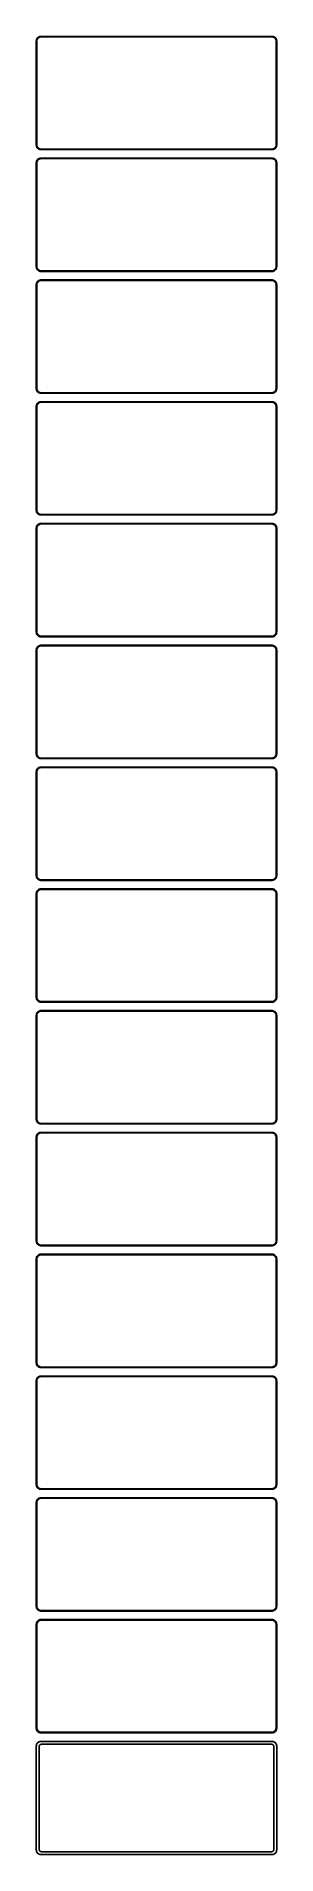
# Model space of a CAD drawing. Header units: metres. Extents: x -128 to 128, y 1875 to 3801.
import ezdxf

# ---------------------------------------------------------------- set-up
doc = ezdxf.new("R2010")
doc.units = ezdxf.units.M

msp = doc.modelspace()

# ---------------------------------------------------------------- linework, layer by layer
for p, q in [((-127.461, 3796.63), (-127.5, 3796)), ((-127.5, 3796), (-127.5, 3686)), ((-127.343, 3797.24), (-127.461, 3796.63)), ((-127.149, 3797.84), (-127.343, 3797.24)), ((-126.882, 3798.41), (-127.149, 3797.84)), ((-127, 3795.75), (-126.963, 3796.35)), ((-127, 3686.25), (-127, 3795.75)), ((-126.963, 3796.35), (-126.851, 3796.93)), ((-126.545, 3798.94), (-126.882, 3798.41)), ((-126.851, 3796.93), (-126.666, 3797.5)), ((-126.666, 3797.5), (-126.412, 3798.04)), ((-126.145, 3799.42), (-126.545, 3798.94)), ((-126.412, 3798.04), (-126.093, 3798.54)), ((-125.687, 3799.85), (-126.145, 3799.42)), ((-126.093, 3798.54), (-125.713, 3799)), ((-125.713, 3799), (-125.278, 3799.41)), ((-125.179, 3800.22), (-125.687, 3799.85)), ((-125.278, 3799.41), (-124.795, 3799.76)), ((-124.629, 3800.52), (-125.179, 3800.22)), ((-124.795, 3799.76), (-124.272, 3800.05)), ((-124.045, 3800.76), (-124.629, 3800.52)), ((-124.272, 3800.05), (-123.718, 3800.27)), ((-123.437, 3800.91), (-124.045, 3800.76)), ((-123.718, 3800.27), (-123.14, 3800.42)), ((-122.814, 3800.99), (-123.437, 3800.91)), ((-123.14, 3800.42), (-122.548, 3800.49)), ((122.814, 3800.99), (-122.814, 3800.99)), ((-122.548, 3800.49), (122.548, 3800.49)), ((122.548, 3800.49), (123.14, 3800.42)), ((123.437, 3800.91), (122.814, 3800.99)), ((123.14, 3800.42), (123.718, 3800.27)), ((124.045, 3800.76), (123.437, 3800.91)), ((123.718, 3800.27), (124.272, 3800.05)), ((124.629, 3800.52), (124.045, 3800.76)), ((124.272, 3800.05), (124.795, 3799.76)), ((125.179, 3800.22), (124.629, 3800.52)), ((124.795, 3799.76), (125.278, 3799.41)), ((125.687, 3799.85), (125.179, 3800.22)), ((125.278, 3799.41), (125.713, 3799)), ((126.145, 3799.42), (125.687, 3799.85)), ((125.713, 3799), (126.093, 3798.54)), ((126.093, 3798.54), (126.412, 3798.04)), ((126.545, 3798.94), (126.145, 3799.42)), ((126.412, 3798.04), (126.666, 3797.5)), ((126.882, 3798.41), (126.545, 3798.94)), ((126.666, 3797.5), (126.851, 3796.93)), ((126.851, 3796.93), (126.963, 3796.35)), ((127.149, 3797.84), (126.882, 3798.41)), ((126.963, 3796.35), (127, 3795.75)), ((127, 3795.75), (127, 3686.25)), ((127.343, 3797.24), (127.149, 3797.84)), ((127.461, 3796.63), (127.343, 3797.24)), ((127.5, 3796), (127.461, 3796.63)), ((127.5, 3686), (127.5, 3796)), ((-127.5, 3686), (-127.461, 3685.37)), ((-127.461, 3685.37), (-127.343, 3684.76)), ((-127.343, 3684.76), (-127.149, 3684.16)), ((-127.149, 3684.16), (-126.882, 3683.59)), ((-126.963, 3685.65), (-127, 3686.25)), ((-126.851, 3685.07), (-126.963, 3685.65)), ((-126.882, 3683.59), (-126.545, 3683.06)), ((-126.666, 3684.5), (-126.851, 3685.07)), ((-126.412, 3683.96), (-126.666, 3684.5)), ((-126.545, 3683.06), (-126.145, 3682.58)), ((-126.093, 3683.46), (-126.412, 3683.96)), ((-126.145, 3682.58), (-125.687, 3682.15)), ((-125.713, 3683), (-126.093, 3683.46)), ((-125.278, 3682.59), (-125.713, 3683)), ((-125.687, 3682.15), (-125.179, 3681.78)), ((-124.795, 3682.24), (-125.278, 3682.59)), ((-125.179, 3681.78), (-124.629, 3681.48)), ((-124.272, 3681.95), (-124.795, 3682.24)), ((-124.629, 3681.48), (-124.045, 3681.24)), ((-123.718, 3681.73), (-124.272, 3681.95)), ((-124.045, 3681.24), (-123.437, 3681.09)), ((-123.14, 3681.58), (-123.718, 3681.73)), ((-123.437, 3681.09), (-122.814, 3681.01)), ((-122.548, 3681.51), (-123.14, 3681.58)), ((-122.814, 3681.01), (122.814, 3681.01)), ((122.548, 3681.51), (-122.548, 3681.51)), ((123.14, 3681.58), (122.548, 3681.51)), ((122.814, 3681.01), (123.437, 3681.09)), ((123.718, 3681.73), (123.14, 3681.58)), ((123.437, 3681.09), (124.045, 3681.24)), ((124.272, 3681.95), (123.718, 3681.73)), ((124.045, 3681.24), (124.629, 3681.48)), ((124.795, 3682.24), (124.272, 3681.95)), ((124.629, 3681.48), (125.179, 3681.78)), ((125.278, 3682.59), (124.795, 3682.24)), ((125.179, 3681.78), (125.687, 3682.15)), ((125.713, 3683), (125.278, 3682.59)), ((125.687, 3682.15), (126.145, 3682.58)), ((126.093, 3683.46), (125.713, 3683)), ((126.412, 3683.96), (126.093, 3683.46)), ((126.145, 3682.58), (126.545, 3683.06)), ((126.666, 3684.5), (126.412, 3683.96)), ((126.545, 3683.06), (126.882, 3683.59)), ((126.851, 3685.07), (126.666, 3684.5)), ((126.963, 3685.65), (126.851, 3685.07)), ((126.882, 3683.59), (127.149, 3684.16)), ((127, 3686.25), (126.963, 3685.65)), ((127.149, 3684.16), (127.343, 3684.76)), ((127.343, 3684.76), (127.461, 3685.37)), ((127.461, 3685.37), (127.5, 3686)), ((-127.461, 3667.63), (-127.5, 3667)), ((-127.5, 3667), (-127.5, 3557)), ((-127.343, 3668.24), (-127.461, 3667.63)), ((-127.149, 3668.84), (-127.343, 3668.24)), ((-126.882, 3669.41), (-127.149, 3668.84)), ((-127, 3666.75), (-126.963, 3667.35)), ((-127, 3557.25), (-127, 3666.75)), ((-126.963, 3667.35), (-126.851, 3667.93)), ((-126.545, 3669.94), (-126.882, 3669.41)), ((-126.851, 3667.93), (-126.666, 3668.5)), ((-126.666, 3668.5), (-126.412, 3669.04)), ((-126.145, 3670.42), (-126.545, 3669.94)), ((-126.412, 3669.04), (-126.093, 3669.54)), ((-125.687, 3670.85), (-126.145, 3670.42)), ((-126.093, 3669.54), (-125.713, 3670)), ((-125.713, 3670), (-125.278, 3670.41)), ((-125.179, 3671.22), (-125.687, 3670.85)), ((-125.278, 3670.41), (-124.795, 3670.76)), ((-124.629, 3671.52), (-125.179, 3671.22)), ((-124.795, 3670.76), (-124.272, 3671.05)), ((-124.045, 3671.76), (-124.629, 3671.52)), ((-124.272, 3671.05), (-123.718, 3671.27)), ((-123.437, 3671.91), (-124.045, 3671.76)), ((-123.718, 3671.27), (-123.14, 3671.42)), ((-122.814, 3671.99), (-123.437, 3671.91)), ((-123.14, 3671.42), (-122.548, 3671.49)), ((122.814, 3671.99), (-122.814, 3671.99)), ((-122.548, 3671.49), (122.548, 3671.49)), ((122.548, 3671.49), (123.14, 3671.42)), ((123.437, 3671.91), (122.814, 3671.99)), ((123.14, 3671.42), (123.718, 3671.27)), ((124.045, 3671.76), (123.437, 3671.91)), ((123.718, 3671.27), (124.272, 3671.05)), ((124.629, 3671.52), (124.045, 3671.76)), ((124.272, 3671.05), (124.795, 3670.76)), ((125.179, 3671.22), (124.629, 3671.52)), ((124.795, 3670.76), (125.278, 3670.41)), ((125.687, 3670.85), (125.179, 3671.22)), ((125.278, 3670.41), (125.713, 3670)), ((126.145, 3670.42), (125.687, 3670.85)), ((125.713, 3670), (126.093, 3669.54)), ((126.093, 3669.54), (126.412, 3669.04)), ((126.545, 3669.94), (126.145, 3670.42)), ((126.412, 3669.04), (126.666, 3668.5)), ((126.882, 3669.41), (126.545, 3669.94)), ((126.666, 3668.5), (126.851, 3667.93)), ((126.851, 3667.93), (126.963, 3667.35)), ((127.149, 3668.84), (126.882, 3669.41)), ((126.963, 3667.35), (127, 3666.75)), ((127, 3666.75), (127, 3557.25)), ((127.343, 3668.24), (127.149, 3668.84)), ((127.461, 3667.63), (127.343, 3668.24)), ((127.5, 3667), (127.461, 3667.63)), ((127.5, 3557), (127.5, 3667)), ((-127.5, 3557), (-127.461, 3556.37)), ((-127.461, 3556.37), (-127.343, 3555.76)), ((-127.343, 3555.76), (-127.149, 3555.16)), ((-127.149, 3555.16), (-126.882, 3554.59)), ((-126.963, 3556.65), (-127, 3557.25)), ((-126.851, 3556.07), (-126.963, 3556.65)), ((-126.882, 3554.59), (-126.545, 3554.06)), ((-126.666, 3555.5), (-126.851, 3556.07)), ((-126.412, 3554.96), (-126.666, 3555.5)), ((-126.545, 3554.06), (-126.145, 3553.58)), ((-126.093, 3554.46), (-126.412, 3554.96)), ((-126.145, 3553.58), (-125.687, 3553.15)), ((-125.713, 3554), (-126.093, 3554.46)), ((-125.278, 3553.59), (-125.713, 3554)), ((-125.687, 3553.15), (-125.179, 3552.78)), ((-124.795, 3553.24), (-125.278, 3553.59)), ((-125.179, 3552.78), (-124.629, 3552.48)), ((-124.272, 3552.95), (-124.795, 3553.24)), ((-124.629, 3552.48), (-124.045, 3552.24)), ((-123.718, 3552.73), (-124.272, 3552.95)), ((-124.045, 3552.24), (-123.437, 3552.09)), ((-123.14, 3552.58), (-123.718, 3552.73)), ((-123.437, 3552.09), (-122.814, 3552.01)), ((-122.548, 3552.51), (-123.14, 3552.58)), ((-122.814, 3552.01), (122.814, 3552.01)), ((122.548, 3552.51), (-122.548, 3552.51)), ((123.14, 3552.58), (122.548, 3552.51)), ((122.814, 3552.01), (123.437, 3552.09)), ((123.718, 3552.73), (123.14, 3552.58)), ((123.437, 3552.09), (124.045, 3552.24)), ((124.272, 3552.95), (123.718, 3552.73)), ((124.045, 3552.24), (124.629, 3552.48)), ((124.795, 3553.24), (124.272, 3552.95)), ((124.629, 3552.48), (125.179, 3552.78)), ((125.278, 3553.59), (124.795, 3553.24)), ((125.179, 3552.78), (125.687, 3553.15)), ((125.713, 3554), (125.278, 3553.59)), ((125.687, 3553.15), (126.145, 3553.58)), ((126.093, 3554.46), (125.713, 3554)), ((126.412, 3554.96), (126.093, 3554.46)), ((126.145, 3553.58), (126.545, 3554.06)), ((126.666, 3555.5), (126.412, 3554.96)), ((126.545, 3554.06), (126.882, 3554.59)), ((126.851, 3556.07), (126.666, 3555.5)), ((126.963, 3556.65), (126.851, 3556.07)), ((126.882, 3554.59), (127.149, 3555.16)), ((127, 3557.25), (126.963, 3556.65)), ((127.149, 3555.16), (127.343, 3555.76)), ((127.343, 3555.76), (127.461, 3556.37)), ((127.461, 3556.37), (127.5, 3557)), ((-127.461, 3538.63), (-127.5, 3538)), ((-127.5, 3538), (-127.5, 3428)), ((-127.343, 3539.24), (-127.461, 3538.63)), ((-127.149, 3539.84), (-127.343, 3539.24)), ((-126.882, 3540.41), (-127.149, 3539.84)), ((-127, 3537.75), (-126.963, 3538.35)), ((-127, 3428.25), (-127, 3537.75)), ((-126.963, 3538.35), (-126.851, 3538.93)), ((-126.545, 3540.94), (-126.882, 3540.41)), ((-126.851, 3538.93), (-126.666, 3539.5)), ((-126.666, 3539.5), (-126.412, 3540.04)), ((-126.145, 3541.42), (-126.545, 3540.94)), ((-126.412, 3540.04), (-126.093, 3540.54)), ((-125.687, 3541.85), (-126.145, 3541.42)), ((-126.093, 3540.54), (-125.713, 3541)), ((-125.713, 3541), (-125.278, 3541.41)), ((-125.179, 3542.22), (-125.687, 3541.85)), ((-125.278, 3541.41), (-124.795, 3541.76)), ((-124.629, 3542.52), (-125.179, 3542.22)), ((-124.795, 3541.76), (-124.272, 3542.05)), ((-124.045, 3542.76), (-124.629, 3542.52)), ((-124.272, 3542.05), (-123.718, 3542.27)), ((-123.437, 3542.91), (-124.045, 3542.76)), ((-123.718, 3542.27), (-123.14, 3542.42)), ((-122.814, 3542.99), (-123.437, 3542.91)), ((-123.14, 3542.42), (-122.548, 3542.49)), ((122.814, 3542.99), (-122.814, 3542.99)), ((-122.548, 3542.49), (122.548, 3542.49)), ((122.548, 3542.49), (123.14, 3542.42)), ((123.437, 3542.91), (122.814, 3542.99)), ((123.14, 3542.42), (123.718, 3542.27)), ((124.045, 3542.76), (123.437, 3542.91)), ((123.718, 3542.27), (124.272, 3542.05)), ((124.629, 3542.52), (124.045, 3542.76)), ((124.272, 3542.05), (124.795, 3541.76)), ((125.179, 3542.22), (124.629, 3542.52)), ((124.795, 3541.76), (125.278, 3541.41)), ((125.687, 3541.85), (125.179, 3542.22)), ((125.278, 3541.41), (125.713, 3541)), ((126.145, 3541.42), (125.687, 3541.85)), ((125.713, 3541), (126.093, 3540.54)), ((126.093, 3540.54), (126.412, 3540.04)), ((126.545, 3540.94), (126.145, 3541.42)), ((126.412, 3540.04), (126.666, 3539.5)), ((126.882, 3540.41), (126.545, 3540.94)), ((126.666, 3539.5), (126.851, 3538.93)), ((126.851, 3538.93), (126.963, 3538.35)), ((127.149, 3539.84), (126.882, 3540.41)), ((126.963, 3538.35), (127, 3537.75)), ((127, 3537.75), (127, 3428.25)), ((127.343, 3539.24), (127.149, 3539.84)), ((127.461, 3538.63), (127.343, 3539.24)), ((127.5, 3538), (127.461, 3538.63)), ((127.5, 3428), (127.5, 3538)), ((-126.963, 3427.65), (-127, 3428.25)), ((127, 3428.25), (126.963, 3427.65)), ((-127.5, 3428), (-127.461, 3427.37)), ((-127.461, 3409.63), (-127.5, 3409)), ((-127.5, 3409), (-127.5, 3299)), ((-127.461, 3427.37), (-127.343, 3426.76)), ((-127.343, 3410.24), (-127.461, 3409.63)), ((-127.343, 3426.76), (-127.149, 3426.16)), ((-127.149, 3410.84), (-127.343, 3410.24)), ((-127.149, 3426.16), (-126.882, 3425.59)), ((-126.882, 3411.41), (-127.149, 3410.84)), ((-127, 3408.75), (-126.963, 3409.35)), ((-126.851, 3427.07), (-126.963, 3427.65)), ((-126.963, 3409.35), (-126.851, 3409.93)), ((-126.882, 3425.59), (-126.545, 3425.06)), ((-126.545, 3411.94), (-126.882, 3411.41)), ((-126.666, 3426.5), (-126.851, 3427.07)), ((-126.851, 3409.93), (-126.666, 3410.5)), ((-126.412, 3425.96), (-126.666, 3426.5)), ((-126.666, 3410.5), (-126.412, 3411.04)), ((-126.545, 3425.06), (-126.145, 3424.58)), ((-126.145, 3412.42), (-126.545, 3411.94)), ((-126.093, 3425.46), (-126.412, 3425.96)), ((-126.412, 3411.04), (-126.093, 3411.54)), ((-126.145, 3424.58), (-125.687, 3424.15)), ((-125.687, 3412.85), (-126.145, 3412.42)), ((-125.713, 3425), (-126.093, 3425.46)), ((-126.093, 3411.54), (-125.713, 3412)), ((-125.278, 3424.59), (-125.713, 3425)), ((-125.713, 3412), (-125.278, 3412.41)), ((-125.687, 3424.15), (-125.179, 3423.78)), ((-125.179, 3413.22), (-125.687, 3412.85)), ((-124.795, 3424.24), (-125.278, 3424.59)), ((-125.278, 3412.41), (-124.795, 3412.76)), ((-125.179, 3423.78), (-124.629, 3423.48)), ((-124.629, 3413.52), (-125.179, 3413.22)), ((-124.272, 3423.95), (-124.795, 3424.24)), ((-124.795, 3412.76), (-124.272, 3413.05)), ((-124.629, 3423.48), (-124.045, 3423.24)), ((-124.045, 3413.76), (-124.629, 3413.52)), ((-123.718, 3423.73), (-124.272, 3423.95)), ((-124.272, 3413.05), (-123.718, 3413.27)), ((-124.045, 3423.24), (-123.437, 3423.09)), ((-123.437, 3413.91), (-124.045, 3413.76)), ((-123.14, 3423.58), (-123.718, 3423.73)), ((-123.718, 3413.27), (-123.14, 3413.42)), ((-123.437, 3423.09), (-122.814, 3423.01)), ((-122.814, 3413.99), (-123.437, 3413.91)), ((-122.548, 3423.51), (-123.14, 3423.58)), ((-123.14, 3413.42), (-122.548, 3413.49)), ((-122.814, 3423.01), (122.814, 3423.01)), ((122.814, 3413.99), (-122.814, 3413.99)), ((122.548, 3423.51), (-122.548, 3423.51)), ((-122.548, 3413.49), (122.548, 3413.49)), ((123.14, 3423.58), (122.548, 3423.51)), ((122.548, 3413.49), (123.14, 3413.42)), ((122.814, 3423.01), (123.437, 3423.09)), ((123.437, 3413.91), (122.814, 3413.99)), ((123.718, 3423.73), (123.14, 3423.58)), ((123.14, 3413.42), (123.718, 3413.27)), ((123.437, 3423.09), (124.045, 3423.24)), ((124.045, 3413.76), (123.437, 3413.91)), ((124.272, 3423.95), (123.718, 3423.73)), ((123.718, 3413.27), (124.272, 3413.05)), ((124.045, 3423.24), (124.629, 3423.48)), ((124.629, 3413.52), (124.045, 3413.76)), ((124.795, 3424.24), (124.272, 3423.95)), ((124.272, 3413.05), (124.795, 3412.76)), ((124.629, 3423.48), (125.179, 3423.78)), ((125.179, 3413.22), (124.629, 3413.52)), ((125.278, 3424.59), (124.795, 3424.24)), ((124.795, 3412.76), (125.278, 3412.41)), ((125.179, 3423.78), (125.687, 3424.15)), ((125.687, 3412.85), (125.179, 3413.22)), ((125.713, 3425), (125.278, 3424.59)), ((125.278, 3412.41), (125.713, 3412)), ((125.687, 3424.15), (126.145, 3424.58)), ((126.145, 3412.42), (125.687, 3412.85)), ((126.093, 3425.46), (125.713, 3425)), ((125.713, 3412), (126.093, 3411.54)), ((126.412, 3425.96), (126.093, 3425.46)), ((126.093, 3411.54), (126.412, 3411.04)), ((126.145, 3424.58), (126.545, 3425.06)), ((126.545, 3411.94), (126.145, 3412.42)), ((126.666, 3426.5), (126.412, 3425.96)), ((126.412, 3411.04), (126.666, 3410.5)), ((126.545, 3425.06), (126.882, 3425.59)), ((126.882, 3411.41), (126.545, 3411.94)), ((126.851, 3427.07), (126.666, 3426.5)), ((126.666, 3410.5), (126.851, 3409.93)), ((126.963, 3427.65), (126.851, 3427.07)), ((126.851, 3409.93), (126.963, 3409.35)), ((126.882, 3425.59), (127.149, 3426.16)), ((127.149, 3410.84), (126.882, 3411.41)), ((126.963, 3409.35), (127, 3408.75)), ((127.149, 3426.16), (127.343, 3426.76)), ((127.343, 3410.24), (127.149, 3410.84)), ((127.343, 3426.76), (127.461, 3427.37)), ((127.461, 3409.63), (127.343, 3410.24)), ((127.461, 3427.37), (127.5, 3428)), ((127.5, 3409), (127.461, 3409.63)), ((127.5, 3299), (127.5, 3409)), ((-127, 3299.25), (-127, 3408.75)), ((127, 3408.75), (127, 3299.25)), ((-127.5, 3299), (-127.461, 3298.37)), ((-127.461, 3298.37), (-127.343, 3297.76)), ((-127.343, 3297.76), (-127.149, 3297.16)), ((-127.149, 3297.16), (-126.882, 3296.59)), ((-126.963, 3298.65), (-127, 3299.25)), ((-126.851, 3298.07), (-126.963, 3298.65)), ((-126.882, 3296.59), (-126.545, 3296.06)), ((-126.666, 3297.5), (-126.851, 3298.07)), ((-126.412, 3296.96), (-126.666, 3297.5)), ((-126.545, 3296.06), (-126.145, 3295.58)), ((-126.093, 3296.46), (-126.412, 3296.96)), ((-126.145, 3295.58), (-125.687, 3295.15)), ((-125.713, 3296), (-126.093, 3296.46)), ((-125.278, 3295.59), (-125.713, 3296)), ((-125.687, 3295.15), (-125.179, 3294.78)), ((-124.795, 3295.24), (-125.278, 3295.59)), ((-125.179, 3294.78), (-124.629, 3294.48)), ((-124.272, 3294.95), (-124.795, 3295.24)), ((-124.629, 3294.48), (-124.045, 3294.24)), ((-123.718, 3294.73), (-124.272, 3294.95)), ((-124.045, 3294.24), (-123.437, 3294.09)), ((-123.14, 3294.58), (-123.718, 3294.73)), ((-123.437, 3294.09), (-122.814, 3294.01)), ((-122.548, 3294.51), (-123.14, 3294.58)), ((-122.814, 3294.01), (122.814, 3294.01)), ((122.548, 3294.51), (-122.548, 3294.51)), ((123.14, 3294.58), (122.548, 3294.51)), ((122.814, 3294.01), (123.437, 3294.09)), ((123.718, 3294.73), (123.14, 3294.58)), ((123.437, 3294.09), (124.045, 3294.24)), ((124.272, 3294.95), (123.718, 3294.73)), ((124.045, 3294.24), (124.629, 3294.48)), ((124.795, 3295.24), (124.272, 3294.95)), ((124.629, 3294.48), (125.179, 3294.78)), ((125.278, 3295.59), (124.795, 3295.24)), ((125.179, 3294.78), (125.687, 3295.15)), ((125.713, 3296), (125.278, 3295.59)), ((125.687, 3295.15), (126.145, 3295.58)), ((126.093, 3296.46), (125.713, 3296)), ((126.412, 3296.96), (126.093, 3296.46)), ((126.145, 3295.58), (126.545, 3296.06)), ((126.666, 3297.5), (126.412, 3296.96)), ((126.545, 3296.06), (126.882, 3296.59)), ((126.851, 3298.07), (126.666, 3297.5)), ((126.963, 3298.65), (126.851, 3298.07)), ((126.882, 3296.59), (127.149, 3297.16)), ((127, 3299.25), (126.963, 3298.65)), ((127.149, 3297.16), (127.343, 3297.76)), ((127.343, 3297.76), (127.461, 3298.37)), ((127.461, 3298.37), (127.5, 3299)), ((-127.461, 3280.63), (-127.5, 3280)), ((-127.5, 3280), (-127.5, 3170)), ((-127.343, 3281.24), (-127.461, 3280.63)), ((-127.149, 3281.84), (-127.343, 3281.24)), ((-126.882, 3282.41), (-127.149, 3281.84)), ((-127, 3279.75), (-126.963, 3280.35)), ((-127, 3170.25), (-127, 3279.75)), ((-126.963, 3280.35), (-126.851, 3280.93)), ((-126.545, 3282.94), (-126.882, 3282.41)), ((-126.851, 3280.93), (-126.666, 3281.5)), ((-126.666, 3281.5), (-126.412, 3282.04)), ((-126.145, 3283.42), (-126.545, 3282.94)), ((-126.412, 3282.04), (-126.093, 3282.54)), ((-125.687, 3283.85), (-126.145, 3283.42)), ((-126.093, 3282.54), (-125.713, 3283)), ((-125.713, 3283), (-125.278, 3283.41)), ((-125.179, 3284.22), (-125.687, 3283.85)), ((-125.278, 3283.41), (-124.795, 3283.76)), ((-124.629, 3284.52), (-125.179, 3284.22)), ((-124.795, 3283.76), (-124.272, 3284.05)), ((-124.045, 3284.76), (-124.629, 3284.52)), ((-124.272, 3284.05), (-123.718, 3284.27)), ((-123.437, 3284.91), (-124.045, 3284.76)), ((-123.718, 3284.27), (-123.14, 3284.42)), ((-122.814, 3284.99), (-123.437, 3284.91)), ((-123.14, 3284.42), (-122.548, 3284.49)), ((122.814, 3284.99), (-122.814, 3284.99)), ((-122.548, 3284.49), (122.548, 3284.49)), ((122.548, 3284.49), (123.14, 3284.42)), ((123.437, 3284.91), (122.814, 3284.99)), ((123.14, 3284.42), (123.718, 3284.27)), ((124.045, 3284.76), (123.437, 3284.91)), ((123.718, 3284.27), (124.272, 3284.05)), ((124.629, 3284.52), (124.045, 3284.76)), ((124.272, 3284.05), (124.795, 3283.76)), ((125.179, 3284.22), (124.629, 3284.52)), ((124.795, 3283.76), (125.278, 3283.41)), ((125.687, 3283.85), (125.179, 3284.22)), ((125.278, 3283.41), (125.713, 3283)), ((126.145, 3283.42), (125.687, 3283.85)), ((125.713, 3283), (126.093, 3282.54)), ((126.093, 3282.54), (126.412, 3282.04)), ((126.545, 3282.94), (126.145, 3283.42)), ((126.412, 3282.04), (126.666, 3281.5)), ((126.882, 3282.41), (126.545, 3282.94)), ((126.666, 3281.5), (126.851, 3280.93)), ((126.851, 3280.93), (126.963, 3280.35)), ((127.149, 3281.84), (126.882, 3282.41)), ((126.963, 3280.35), (127, 3279.75)), ((127, 3279.75), (127, 3170.25)), ((127.343, 3281.24), (127.149, 3281.84)), ((127.461, 3280.63), (127.343, 3281.24)), ((127.5, 3280), (127.461, 3280.63)), ((127.5, 3170), (127.5, 3280)), ((-127.5, 3170), (-127.461, 3169.37)), ((-127.461, 3169.37), (-127.343, 3168.76)), ((-127.343, 3168.76), (-127.149, 3168.16)), ((-127.149, 3168.16), (-126.882, 3167.59)), ((-126.963, 3169.65), (-127, 3170.25)), ((-126.851, 3169.07), (-126.963, 3169.65)), ((-126.882, 3167.59), (-126.545, 3167.06)), ((-126.666, 3168.5), (-126.851, 3169.07)), ((-126.412, 3167.96), (-126.666, 3168.5)), ((-126.545, 3167.06), (-126.145, 3166.58)), ((-126.093, 3167.46), (-126.412, 3167.96)), ((-126.145, 3166.58), (-125.687, 3166.15)), ((-125.713, 3167), (-126.093, 3167.46)), ((-125.278, 3166.59), (-125.713, 3167)), ((-125.687, 3166.15), (-125.179, 3165.78)), ((-124.795, 3166.24), (-125.278, 3166.59)), ((-125.179, 3165.78), (-124.629, 3165.48)), ((-124.272, 3165.95), (-124.795, 3166.24)), ((-124.629, 3165.48), (-124.045, 3165.24)), ((-123.718, 3165.73), (-124.272, 3165.95)), ((-124.045, 3165.24), (-123.437, 3165.09)), ((-123.14, 3165.58), (-123.718, 3165.73)), ((-123.437, 3165.09), (-122.814, 3165.01)), ((-122.548, 3165.51), (-123.14, 3165.58)), ((-122.814, 3165.01), (122.814, 3165.01)), ((122.548, 3165.51), (-122.548, 3165.51)), ((123.14, 3165.58), (122.548, 3165.51)), ((122.814, 3165.01), (123.437, 3165.09)), ((123.718, 3165.73), (123.14, 3165.58)), ((123.437, 3165.09), (124.045, 3165.24)), ((124.272, 3165.95), (123.718, 3165.73)), ((124.045, 3165.24), (124.629, 3165.48)), ((124.795, 3166.24), (124.272, 3165.95)), ((124.629, 3165.48), (125.179, 3165.78)), ((125.278, 3166.59), (124.795, 3166.24)), ((125.179, 3165.78), (125.687, 3166.15)), ((125.713, 3167), (125.278, 3166.59)), ((125.687, 3166.15), (126.145, 3166.58)), ((126.093, 3167.46), (125.713, 3167)), ((126.412, 3167.96), (126.093, 3167.46)), ((126.145, 3166.58), (126.545, 3167.06)), ((126.666, 3168.5), (126.412, 3167.96)), ((126.545, 3167.06), (126.882, 3167.59)), ((126.851, 3169.07), (126.666, 3168.5)), ((126.963, 3169.65), (126.851, 3169.07)), ((126.882, 3167.59), (127.149, 3168.16)), ((127, 3170.25), (126.963, 3169.65)), ((127.149, 3168.16), (127.343, 3168.76)), ((127.343, 3168.76), (127.461, 3169.37)), ((127.461, 3169.37), (127.5, 3170)), ((-127.461, 3151.63), (-127.5, 3151)), ((-127.5, 3151), (-127.5, 3041)), ((-127.343, 3152.24), (-127.461, 3151.63)), ((-127.149, 3152.84), (-127.343, 3152.24)), ((-126.882, 3153.41), (-127.149, 3152.84)), ((-127, 3150.75), (-126.963, 3151.35)), ((-127, 3041.25), (-127, 3150.75)), ((-126.963, 3151.35), (-126.851, 3151.93)), ((-126.545, 3153.94), (-126.882, 3153.41)), ((-126.851, 3151.93), (-126.666, 3152.5)), ((-126.666, 3152.5), (-126.412, 3153.04)), ((-126.145, 3154.42), (-126.545, 3153.94)), ((-126.412, 3153.04), (-126.093, 3153.54)), ((-125.687, 3154.85), (-126.145, 3154.42)), ((-126.093, 3153.54), (-125.713, 3154)), ((-125.713, 3154), (-125.278, 3154.41)), ((-125.179, 3155.22), (-125.687, 3154.85)), ((-125.278, 3154.41), (-124.795, 3154.76)), ((-124.629, 3155.52), (-125.179, 3155.22)), ((-124.795, 3154.76), (-124.272, 3155.05)), ((-124.045, 3155.76), (-124.629, 3155.52)), ((-124.272, 3155.05), (-123.718, 3155.27)), ((-123.437, 3155.91), (-124.045, 3155.76)), ((-123.718, 3155.27), (-123.14, 3155.42)), ((-122.814, 3155.99), (-123.437, 3155.91)), ((-123.14, 3155.42), (-122.548, 3155.49)), ((122.814, 3155.99), (-122.814, 3155.99)), ((-122.548, 3155.49), (122.548, 3155.49)), ((122.548, 3155.49), (123.14, 3155.42)), ((123.437, 3155.91), (122.814, 3155.99)), ((123.14, 3155.42), (123.718, 3155.27)), ((124.045, 3155.76), (123.437, 3155.91)), ((123.718, 3155.27), (124.272, 3155.05)), ((124.629, 3155.52), (124.045, 3155.76)), ((124.272, 3155.05), (124.795, 3154.76)), ((125.179, 3155.22), (124.629, 3155.52)), ((124.795, 3154.76), (125.278, 3154.41)), ((125.687, 3154.85), (125.179, 3155.22)), ((125.278, 3154.41), (125.713, 3154)), ((126.145, 3154.42), (125.687, 3154.85)), ((125.713, 3154), (126.093, 3153.54)), ((126.093, 3153.54), (126.412, 3153.04)), ((126.545, 3153.94), (126.145, 3154.42)), ((126.412, 3153.04), (126.666, 3152.5)), ((126.882, 3153.41), (126.545, 3153.94)), ((126.666, 3152.5), (126.851, 3151.93)), ((126.851, 3151.93), (126.963, 3151.35)), ((127.149, 3152.84), (126.882, 3153.41)), ((126.963, 3151.35), (127, 3150.75)), ((127, 3150.75), (127, 3041.25)), ((127.343, 3152.24), (127.149, 3152.84)), ((127.461, 3151.63), (127.343, 3152.24)), ((127.5, 3151), (127.461, 3151.63)), ((127.5, 3041), (127.5, 3151)), ((-127.5, 3041), (-127.461, 3040.37)), ((-127.461, 3040.37), (-127.343, 3039.76)), ((-127.343, 3039.76), (-127.149, 3039.16)), ((-127.149, 3023.84), (-127.343, 3023.24)), ((-127.149, 3039.16), (-126.882, 3038.59)), ((-126.882, 3024.41), (-127.149, 3023.84)), ((-126.963, 3040.65), (-127, 3041.25)), ((-126.851, 3040.07), (-126.963, 3040.65)), ((-126.882, 3038.59), (-126.545, 3038.06)), ((-126.545, 3024.94), (-126.882, 3024.41)), ((-126.666, 3039.5), (-126.851, 3040.07)), ((-126.412, 3038.96), (-126.666, 3039.5)), ((-126.666, 3023.5), (-126.412, 3024.04)), ((-126.545, 3038.06), (-126.145, 3037.58)), ((-126.145, 3025.42), (-126.545, 3024.94)), ((-126.093, 3038.46), (-126.412, 3038.96)), ((-126.412, 3024.04), (-126.093, 3024.54)), ((-126.145, 3037.58), (-125.687, 3037.15)), ((-125.687, 3025.85), (-126.145, 3025.42)), ((-125.713, 3038), (-126.093, 3038.46)), ((-126.093, 3024.54), (-125.713, 3025)), ((-125.278, 3037.59), (-125.713, 3038)), ((-125.713, 3025), (-125.278, 3025.41)), ((-125.687, 3037.15), (-125.179, 3036.78)), ((-125.179, 3026.22), (-125.687, 3025.85)), ((-124.795, 3037.24), (-125.278, 3037.59)), ((-125.278, 3025.41), (-124.795, 3025.76)), ((-125.179, 3036.78), (-124.629, 3036.48)), ((-124.629, 3026.52), (-125.179, 3026.22)), ((-124.272, 3036.95), (-124.795, 3037.24)), ((-124.795, 3025.76), (-124.272, 3026.05)), ((-124.629, 3036.48), (-124.045, 3036.24)), ((-124.045, 3026.76), (-124.629, 3026.52)), ((-123.718, 3036.73), (-124.272, 3036.95)), ((-124.272, 3026.05), (-123.718, 3026.27)), ((-124.045, 3036.24), (-123.437, 3036.09)), ((-123.437, 3026.91), (-124.045, 3026.76)), ((-123.14, 3036.58), (-123.718, 3036.73)), ((-123.718, 3026.27), (-123.14, 3026.42)), ((-123.437, 3036.09), (-122.814, 3036.01)), ((-122.814, 3026.99), (-123.437, 3026.91)), ((-122.548, 3036.51), (-123.14, 3036.58)), ((-123.14, 3026.42), (-122.548, 3026.49)), ((-122.814, 3036.01), (122.814, 3036.01)), ((122.814, 3026.99), (-122.814, 3026.99)), ((122.548, 3036.51), (-122.548, 3036.51)), ((-122.548, 3026.49), (122.548, 3026.49)), ((123.14, 3036.58), (122.548, 3036.51)), ((122.548, 3026.49), (123.14, 3026.42)), ((122.814, 3036.01), (123.437, 3036.09)), ((123.437, 3026.91), (122.814, 3026.99)), ((123.718, 3036.73), (123.14, 3036.58)), ((123.14, 3026.42), (123.718, 3026.27)), ((123.437, 3036.09), (124.045, 3036.24)), ((124.045, 3026.76), (123.437, 3026.91)), ((124.272, 3036.95), (123.718, 3036.73)), ((123.718, 3026.27), (124.272, 3026.05)), ((124.045, 3036.24), (124.629, 3036.48)), ((124.629, 3026.52), (124.045, 3026.76)), ((124.795, 3037.24), (124.272, 3036.95)), ((124.272, 3026.05), (124.795, 3025.76)), ((124.629, 3036.48), (125.179, 3036.78)), ((125.179, 3026.22), (124.629, 3026.52)), ((125.278, 3037.59), (124.795, 3037.24)), ((124.795, 3025.76), (125.278, 3025.41)), ((125.179, 3036.78), (125.687, 3037.15)), ((125.687, 3025.85), (125.179, 3026.22)), ((125.713, 3038), (125.278, 3037.59)), ((125.278, 3025.41), (125.713, 3025)), ((125.687, 3037.15), (126.145, 3037.58)), ((126.145, 3025.42), (125.687, 3025.85)), ((126.093, 3038.46), (125.713, 3038)), ((125.713, 3025), (126.093, 3024.54)), ((126.412, 3038.96), (126.093, 3038.46)), ((126.093, 3024.54), (126.412, 3024.04)), ((126.145, 3037.58), (126.545, 3038.06)), ((126.545, 3024.94), (126.145, 3025.42)), ((126.666, 3039.5), (126.412, 3038.96)), ((126.412, 3024.04), (126.666, 3023.5)), ((126.545, 3038.06), (126.882, 3038.59)), ((126.882, 3024.41), (126.545, 3024.94)), ((126.851, 3040.07), (126.666, 3039.5)), ((126.963, 3040.65), (126.851, 3040.07)), ((126.882, 3038.59), (127.149, 3039.16)), ((127.149, 3023.84), (126.882, 3024.41)), ((127, 3041.25), (126.963, 3040.65)), ((127.149, 3039.16), (127.343, 3039.76)), ((127.343, 3023.24), (127.149, 3023.84)), ((127.343, 3039.76), (127.461, 3040.37)), ((127.461, 3040.37), (127.5, 3041)), ((-127.461, 3022.63), (-127.5, 3022)), ((-127.5, 3022), (-127.5, 2912)), ((-127.343, 3023.24), (-127.461, 3022.63)), ((-127, 3021.75), (-126.963, 3022.35)), ((-127, 2912.25), (-127, 3021.75)), ((-126.963, 3022.35), (-126.851, 3022.93)), ((-126.851, 3022.93), (-126.666, 3023.5)), ((126.666, 3023.5), (126.851, 3022.93)), ((126.851, 3022.93), (126.963, 3022.35)), ((126.963, 3022.35), (127, 3021.75)), ((127, 3021.75), (127, 2912.25)), ((127.461, 3022.63), (127.343, 3023.24)), ((127.5, 3022), (127.461, 3022.63)), ((127.5, 2912), (127.5, 3022)), ((-127.5, 2912), (-127.461, 2911.37)), ((-127.461, 2911.37), (-127.343, 2910.76)), ((-127.343, 2910.76), (-127.149, 2910.16)), ((-127.149, 2910.16), (-126.882, 2909.59)), ((-126.963, 2911.65), (-127, 2912.25)), ((-126.851, 2911.07), (-126.963, 2911.65)), ((-126.882, 2909.59), (-126.545, 2909.06)), ((-126.666, 2910.5), (-126.851, 2911.07)), ((-126.412, 2909.96), (-126.666, 2910.5)), ((-126.545, 2909.06), (-126.145, 2908.58)), ((-126.093, 2909.46), (-126.412, 2909.96)), ((-126.145, 2908.58), (-125.687, 2908.15)), ((-125.713, 2909), (-126.093, 2909.46)), ((-125.278, 2908.59), (-125.713, 2909)), ((-124.795, 2908.24), (-125.278, 2908.59)), ((-124.272, 2907.95), (-124.795, 2908.24)), ((124.795, 2908.24), (124.272, 2907.95)), ((125.278, 2908.59), (124.795, 2908.24)), ((125.713, 2909), (125.278, 2908.59)), ((125.687, 2908.15), (126.145, 2908.58)), ((126.093, 2909.46), (125.713, 2909)), ((126.412, 2909.96), (126.093, 2909.46)), ((126.145, 2908.58), (126.545, 2909.06)), ((126.666, 2910.5), (126.412, 2909.96)), ((126.545, 2909.06), (126.882, 2909.59)), ((126.851, 2911.07), (126.666, 2910.5)), ((126.963, 2911.65), (126.851, 2911.07)), ((126.882, 2909.59), (127.149, 2910.16)), ((127, 2912.25), (126.963, 2911.65)), ((127.149, 2910.16), (127.343, 2910.76)), ((127.343, 2910.76), (127.461, 2911.37)), ((127.461, 2911.37), (127.5, 2912)), ((-127.461, 2893.63), (-127.5, 2893)), ((-127.5, 2893), (-127.5, 2783)), ((-127.343, 2894.24), (-127.461, 2893.63)), ((-127.149, 2894.84), (-127.343, 2894.24)), ((-126.882, 2895.41), (-127.149, 2894.84)), ((-127, 2892.75), (-126.963, 2893.35)), ((-127, 2783.25), (-127, 2892.75)), ((-126.963, 2893.35), (-126.851, 2893.93)), ((-126.545, 2895.94), (-126.882, 2895.41)), ((-126.851, 2893.93), (-126.666, 2894.5)), ((-126.666, 2894.5), (-126.412, 2895.04)), ((-126.145, 2896.42), (-126.545, 2895.94)), ((-126.412, 2895.04), (-126.093, 2895.54)), ((-125.687, 2896.85), (-126.145, 2896.42)), ((-126.093, 2895.54), (-125.713, 2896)), ((-125.713, 2896), (-125.278, 2896.41)), ((-125.687, 2908.15), (-125.179, 2907.78)), ((-125.179, 2897.22), (-125.687, 2896.85)), ((-125.278, 2896.41), (-124.795, 2896.76)), ((-125.179, 2907.78), (-124.629, 2907.48)), ((-124.629, 2897.52), (-125.179, 2897.22)), ((-124.795, 2896.76), (-124.272, 2897.05)), ((-124.629, 2907.48), (-124.045, 2907.24)), ((-124.045, 2897.76), (-124.629, 2897.52)), ((-123.718, 2907.73), (-124.272, 2907.95)), ((-124.272, 2897.05), (-123.718, 2897.27)), ((-124.045, 2907.24), (-123.437, 2907.09)), ((-123.437, 2897.91), (-124.045, 2897.76)), ((-123.14, 2907.58), (-123.718, 2907.73)), ((-123.718, 2897.27), (-123.14, 2897.42)), ((-123.437, 2907.09), (-122.814, 2907.01)), ((-122.814, 2897.99), (-123.437, 2897.91)), ((-122.548, 2907.51), (-123.14, 2907.58)), ((-123.14, 2897.42), (-122.548, 2897.49)), ((-122.814, 2907.01), (122.814, 2907.01)), ((122.814, 2897.99), (-122.814, 2897.99)), ((122.548, 2907.51), (-122.548, 2907.51)), ((-122.548, 2897.49), (122.548, 2897.49)), ((123.14, 2907.58), (122.548, 2907.51)), ((122.548, 2897.49), (123.14, 2897.42)), ((122.814, 2907.01), (123.437, 2907.09)), ((123.437, 2897.91), (122.814, 2897.99)), ((123.718, 2907.73), (123.14, 2907.58)), ((123.14, 2897.42), (123.718, 2897.27)), ((123.437, 2907.09), (124.045, 2907.24)), ((124.045, 2897.76), (123.437, 2897.91)), ((124.272, 2907.95), (123.718, 2907.73)), ((123.718, 2897.27), (124.272, 2897.05)), ((124.045, 2907.24), (124.629, 2907.48)), ((124.629, 2897.52), (124.045, 2897.76)), ((124.272, 2897.05), (124.795, 2896.76)), ((124.629, 2907.48), (125.179, 2907.78)), ((125.179, 2897.22), (124.629, 2897.52)), ((124.795, 2896.76), (125.278, 2896.41)), ((125.179, 2907.78), (125.687, 2908.15)), ((125.687, 2896.85), (125.179, 2897.22)), ((125.278, 2896.41), (125.713, 2896)), ((126.145, 2896.42), (125.687, 2896.85)), ((125.713, 2896), (126.093, 2895.54)), ((126.093, 2895.54), (126.412, 2895.04)), ((126.545, 2895.94), (126.145, 2896.42)), ((126.412, 2895.04), (126.666, 2894.5)), ((126.882, 2895.41), (126.545, 2895.94)), ((126.666, 2894.5), (126.851, 2893.93)), ((126.851, 2893.93), (126.963, 2893.35)), ((127.149, 2894.84), (126.882, 2895.41)), ((126.963, 2893.35), (127, 2892.75)), ((127, 2892.75), (127, 2783.25)), ((127.343, 2894.24), (127.149, 2894.84)), ((127.461, 2893.63), (127.343, 2894.24)), ((127.5, 2893), (127.461, 2893.63)), ((127.5, 2783), (127.5, 2893)), ((-127.5, 2783), (-127.461, 2782.37)), ((-127.461, 2782.37), (-127.343, 2781.76)), ((-127.343, 2781.76), (-127.149, 2781.16)), ((-127.149, 2781.16), (-126.882, 2780.59)), ((-126.963, 2782.65), (-127, 2783.25)), ((-126.851, 2782.07), (-126.963, 2782.65)), ((-126.882, 2780.59), (-126.545, 2780.06)), ((-126.666, 2781.5), (-126.851, 2782.07)), ((-126.412, 2780.96), (-126.666, 2781.5)), ((-126.545, 2780.06), (-126.145, 2779.58)), ((-126.093, 2780.46), (-126.412, 2780.96)), ((-126.145, 2779.58), (-125.687, 2779.15)), ((-125.713, 2780), (-126.093, 2780.46)), ((-125.278, 2779.59), (-125.713, 2780)), ((-125.687, 2779.15), (-125.179, 2778.78)), ((-124.795, 2779.24), (-125.278, 2779.59)), ((-125.179, 2778.78), (-124.629, 2778.48)), ((-124.272, 2778.95), (-124.795, 2779.24)), ((-124.629, 2778.48), (-124.045, 2778.24)), ((-123.718, 2778.73), (-124.272, 2778.95)), ((-124.045, 2778.24), (-123.437, 2778.09)), ((-123.14, 2778.58), (-123.718, 2778.73)), ((-123.437, 2778.09), (-122.814, 2778.01)), ((-122.548, 2778.51), (-123.14, 2778.58)), ((-122.814, 2778.01), (122.814, 2778.01)), ((122.548, 2778.51), (-122.548, 2778.51)), ((123.14, 2778.58), (122.548, 2778.51)), ((122.814, 2778.01), (123.437, 2778.09)), ((123.718, 2778.73), (123.14, 2778.58)), ((123.437, 2778.09), (124.045, 2778.24)), ((124.272, 2778.95), (123.718, 2778.73)), ((124.045, 2778.24), (124.629, 2778.48)), ((124.795, 2779.24), (124.272, 2778.95)), ((124.629, 2778.48), (125.179, 2778.78)), ((125.278, 2779.59), (124.795, 2779.24)), ((125.179, 2778.78), (125.687, 2779.15)), ((125.713, 2780), (125.278, 2779.59)), ((125.687, 2779.15), (126.145, 2779.58)), ((126.093, 2780.46), (125.713, 2780)), ((126.412, 2780.96), (126.093, 2780.46)), ((126.145, 2779.58), (126.545, 2780.06)), ((126.666, 2781.5), (126.412, 2780.96)), ((126.545, 2780.06), (126.882, 2780.59)), ((126.851, 2782.07), (126.666, 2781.5)), ((126.963, 2782.65), (126.851, 2782.07)), ((126.882, 2780.59), (127.149, 2781.16)), ((127, 2783.25), (126.963, 2782.65)), ((127.149, 2781.16), (127.343, 2781.76)), ((127.343, 2781.76), (127.461, 2782.37)), ((127.461, 2782.37), (127.5, 2783)), ((-127.461, 2764.63), (-127.5, 2764)), ((-127.5, 2764), (-127.5, 2654)), ((-127.343, 2765.24), (-127.461, 2764.63)), ((-127.149, 2765.84), (-127.343, 2765.24)), ((-126.882, 2766.41), (-127.149, 2765.84)), ((-127, 2763.75), (-126.963, 2764.35)), ((-127, 2654.25), (-127, 2763.75)), ((-126.963, 2764.35), (-126.851, 2764.93)), ((-126.545, 2766.94), (-126.882, 2766.41)), ((-126.851, 2764.93), (-126.666, 2765.5)), ((-126.666, 2765.5), (-126.412, 2766.04)), ((-126.145, 2767.42), (-126.545, 2766.94)), ((-126.412, 2766.04), (-126.093, 2766.54)), ((-125.687, 2767.85), (-126.145, 2767.42)), ((-126.093, 2766.54), (-125.713, 2767)), ((-125.713, 2767), (-125.278, 2767.41)), ((-125.179, 2768.22), (-125.687, 2767.85)), ((-125.278, 2767.41), (-124.795, 2767.76)), ((-124.629, 2768.52), (-125.179, 2768.22)), ((-124.795, 2767.76), (-124.272, 2768.05)), ((-124.045, 2768.76), (-124.629, 2768.52)), ((-124.272, 2768.05), (-123.718, 2768.27)), ((-123.437, 2768.91), (-124.045, 2768.76)), ((-123.718, 2768.27), (-123.14, 2768.42)), ((-122.814, 2768.99), (-123.437, 2768.91)), ((-123.14, 2768.42), (-122.548, 2768.49)), ((122.814, 2768.99), (-122.814, 2768.99)), ((-122.548, 2768.49), (122.548, 2768.49)), ((122.548, 2768.49), (123.14, 2768.42)), ((123.437, 2768.91), (122.814, 2768.99)), ((123.14, 2768.42), (123.718, 2768.27)), ((124.045, 2768.76), (123.437, 2768.91)), ((123.718, 2768.27), (124.272, 2768.05)), ((124.629, 2768.52), (124.045, 2768.76)), ((124.272, 2768.05), (124.795, 2767.76)), ((125.179, 2768.22), (124.629, 2768.52)), ((124.795, 2767.76), (125.278, 2767.41)), ((125.687, 2767.85), (125.179, 2768.22)), ((125.278, 2767.41), (125.713, 2767)), ((126.145, 2767.42), (125.687, 2767.85)), ((125.713, 2767), (126.093, 2766.54)), ((126.093, 2766.54), (126.412, 2766.04)), ((126.545, 2766.94), (126.145, 2767.42)), ((126.412, 2766.04), (126.666, 2765.5)), ((126.882, 2766.41), (126.545, 2766.94)), ((126.666, 2765.5), (126.851, 2764.93)), ((126.851, 2764.93), (126.963, 2764.35)), ((127.149, 2765.84), (126.882, 2766.41)), ((126.963, 2764.35), (127, 2763.75)), ((127, 2763.75), (127, 2654.25)), ((127.343, 2765.24), (127.149, 2765.84)), ((127.461, 2764.63), (127.343, 2765.24)), ((127.5, 2764), (127.461, 2764.63)), ((127.5, 2654), (127.5, 2764)), ((-127.5, 2654), (-127.461, 2653.37)), ((-127.461, 2653.37), (-127.343, 2652.76)), ((-127.343, 2652.76), (-127.149, 2652.16)), ((-127.149, 2652.16), (-126.882, 2651.59)), ((-126.963, 2653.65), (-127, 2654.25)), ((-126.851, 2653.07), (-126.963, 2653.65)), ((-126.882, 2651.59), (-126.545, 2651.06)), ((-126.666, 2652.5), (-126.851, 2653.07)), ((-126.412, 2651.96), (-126.666, 2652.5)), ((-126.545, 2651.06), (-126.145, 2650.58)), ((-126.093, 2651.46), (-126.412, 2651.96)), ((-126.145, 2650.58), (-125.687, 2650.15)), ((-125.687, 2638.85), (-126.145, 2638.42)), ((-125.713, 2651), (-126.093, 2651.46)), ((-125.278, 2650.59), (-125.713, 2651)), ((-125.687, 2650.15), (-125.179, 2649.78)), ((-125.179, 2639.22), (-125.687, 2638.85)), ((-124.795, 2650.24), (-125.278, 2650.59)), ((-125.278, 2638.41), (-124.795, 2638.76)), ((-125.179, 2649.78), (-124.629, 2649.48)), ((-124.629, 2639.52), (-125.179, 2639.22)), ((-124.272, 2649.95), (-124.795, 2650.24)), ((-124.795, 2638.76), (-124.272, 2639.05)), ((-124.629, 2649.48), (-124.045, 2649.24)), ((-124.045, 2639.76), (-124.629, 2639.52)), ((-123.718, 2649.73), (-124.272, 2649.95)), ((-124.272, 2639.05), (-123.718, 2639.27)), ((-124.045, 2649.24), (-123.437, 2649.09)), ((-123.437, 2639.91), (-124.045, 2639.76)), ((-123.14, 2649.58), (-123.718, 2649.73)), ((-123.718, 2639.27), (-123.14, 2639.42)), ((-123.437, 2649.09), (-122.814, 2649.01)), ((-122.814, 2639.99), (-123.437, 2639.91)), ((-122.548, 2649.51), (-123.14, 2649.58)), ((-123.14, 2639.42), (-122.548, 2639.49)), ((-122.814, 2649.01), (122.814, 2649.01)), ((122.814, 2639.99), (-122.814, 2639.99)), ((122.548, 2649.51), (-122.548, 2649.51)), ((-122.548, 2639.49), (122.548, 2639.49)), ((123.14, 2649.58), (122.548, 2649.51)), ((122.548, 2639.49), (123.14, 2639.42)), ((122.814, 2649.01), (123.437, 2649.09)), ((123.437, 2639.91), (122.814, 2639.99)), ((123.718, 2649.73), (123.14, 2649.58)), ((123.14, 2639.42), (123.718, 2639.27)), ((123.437, 2649.09), (124.045, 2649.24)), ((124.045, 2639.76), (123.437, 2639.91)), ((124.272, 2649.95), (123.718, 2649.73)), ((123.718, 2639.27), (124.272, 2639.05)), ((124.045, 2649.24), (124.629, 2649.48)), ((124.629, 2639.52), (124.045, 2639.76)), ((124.795, 2650.24), (124.272, 2649.95)), ((124.272, 2639.05), (124.795, 2638.76)), ((124.629, 2649.48), (125.179, 2649.78)), ((125.179, 2639.22), (124.629, 2639.52)), ((125.278, 2650.59), (124.795, 2650.24)), ((124.795, 2638.76), (125.278, 2638.41)), ((125.179, 2649.78), (125.687, 2650.15)), ((125.687, 2638.85), (125.179, 2639.22)), ((125.713, 2651), (125.278, 2650.59)), ((125.687, 2650.15), (126.145, 2650.58)), ((126.145, 2638.42), (125.687, 2638.85)), ((126.093, 2651.46), (125.713, 2651)), ((126.412, 2651.96), (126.093, 2651.46)), ((126.145, 2650.58), (126.545, 2651.06)), ((126.666, 2652.5), (126.412, 2651.96)), ((126.545, 2651.06), (126.882, 2651.59)), ((126.851, 2653.07), (126.666, 2652.5)), ((126.963, 2653.65), (126.851, 2653.07)), ((126.882, 2651.59), (127.149, 2652.16)), ((127, 2654.25), (126.963, 2653.65)), ((127.149, 2652.16), (127.343, 2652.76)), ((127.343, 2652.76), (127.461, 2653.37)), ((127.461, 2653.37), (127.5, 2654)), ((-127.461, 2635.63), (-127.5, 2635)), ((-127.5, 2635), (-127.5, 2525)), ((-127.343, 2636.24), (-127.461, 2635.63)), ((-127.149, 2636.84), (-127.343, 2636.24)), ((-126.882, 2637.41), (-127.149, 2636.84)), ((-127, 2634.75), (-126.963, 2635.35)), ((-127, 2525.25), (-127, 2634.75)), ((-126.963, 2635.35), (-126.851, 2635.93)), ((-126.545, 2637.94), (-126.882, 2637.41)), ((-126.851, 2635.93), (-126.666, 2636.5)), ((-126.666, 2636.5), (-126.412, 2637.04)), ((-126.145, 2638.42), (-126.545, 2637.94)), ((-126.412, 2637.04), (-126.093, 2637.54)), ((-126.093, 2637.54), (-125.713, 2638)), ((-125.713, 2638), (-125.278, 2638.41)), ((125.278, 2638.41), (125.713, 2638)), ((125.713, 2638), (126.093, 2637.54)), ((126.093, 2637.54), (126.412, 2637.04)), ((126.545, 2637.94), (126.145, 2638.42)), ((126.412, 2637.04), (126.666, 2636.5)), ((126.882, 2637.41), (126.545, 2637.94)), ((126.666, 2636.5), (126.851, 2635.93)), ((126.851, 2635.93), (126.963, 2635.35)), ((127.149, 2636.84), (126.882, 2637.41)), ((126.963, 2635.35), (127, 2634.75)), ((127, 2634.75), (127, 2525.25)), ((127.343, 2636.24), (127.149, 2636.84)), ((127.461, 2635.63), (127.343, 2636.24)), ((127.5, 2635), (127.461, 2635.63)), ((127.5, 2525), (127.5, 2635)), ((-127.5, 2525), (-127.461, 2524.37)), ((-127.461, 2524.37), (-127.343, 2523.76)), ((-127.343, 2523.76), (-127.149, 2523.16)), ((-127.149, 2523.16), (-126.882, 2522.59)), ((-126.963, 2524.65), (-127, 2525.25)), ((-126.851, 2524.07), (-126.963, 2524.65)), ((-126.666, 2523.5), (-126.851, 2524.07)), ((-126.412, 2522.96), (-126.666, 2523.5)), ((126.666, 2523.5), (126.412, 2522.96)), ((126.851, 2524.07), (126.666, 2523.5)), ((126.963, 2524.65), (126.851, 2524.07)), ((126.882, 2522.59), (127.149, 2523.16)), ((127, 2525.25), (126.963, 2524.65)), ((127.149, 2523.16), (127.343, 2523.76)), ((127.343, 2523.76), (127.461, 2524.37)), ((127.461, 2524.37), (127.5, 2525)), ((-127.461, 2506.63), (-127.5, 2506)), ((-127.5, 2506), (-127.5, 2396)), ((-127.343, 2507.24), (-127.461, 2506.63)), ((-127.149, 2507.84), (-127.343, 2507.24)), ((-126.882, 2508.41), (-127.149, 2507.84)), ((-127, 2505.75), (-126.963, 2506.35)), ((-127, 2396.25), (-127, 2505.75)), ((-126.963, 2506.35), (-126.851, 2506.93)), ((-126.882, 2522.59), (-126.545, 2522.06)), ((-126.545, 2508.94), (-126.882, 2508.41)), ((-126.851, 2506.93), (-126.666, 2507.5)), ((-126.666, 2507.5), (-126.412, 2508.04)), ((-126.545, 2522.06), (-126.145, 2521.58)), ((-126.145, 2509.42), (-126.545, 2508.94)), ((-126.093, 2522.46), (-126.412, 2522.96)), ((-126.412, 2508.04), (-126.093, 2508.54)), ((-126.145, 2521.58), (-125.687, 2521.15)), ((-125.687, 2509.85), (-126.145, 2509.42)), ((-125.713, 2522), (-126.093, 2522.46)), ((-126.093, 2508.54), (-125.713, 2509)), ((-125.278, 2521.59), (-125.713, 2522)), ((-125.713, 2509), (-125.278, 2509.41)), ((-125.687, 2521.15), (-125.179, 2520.78)), ((-125.179, 2510.22), (-125.687, 2509.85)), ((-124.795, 2521.24), (-125.278, 2521.59)), ((-125.278, 2509.41), (-124.795, 2509.76)), ((-125.179, 2520.78), (-124.629, 2520.48)), ((-124.629, 2510.52), (-125.179, 2510.22)), ((-124.272, 2520.95), (-124.795, 2521.24)), ((-124.795, 2509.76), (-124.272, 2510.05)), ((-124.629, 2520.48), (-124.045, 2520.24)), ((-124.045, 2510.76), (-124.629, 2510.52)), ((-123.718, 2520.73), (-124.272, 2520.95)), ((-124.272, 2510.05), (-123.718, 2510.27)), ((-124.045, 2520.24), (-123.437, 2520.09)), ((-123.437, 2510.91), (-124.045, 2510.76)), ((-123.14, 2520.58), (-123.718, 2520.73)), ((-123.718, 2510.27), (-123.14, 2510.42)), ((-123.437, 2520.09), (-122.814, 2520.01)), ((-122.814, 2510.99), (-123.437, 2510.91)), ((-122.548, 2520.51), (-123.14, 2520.58)), ((-123.14, 2510.42), (-122.548, 2510.49)), ((-122.814, 2520.01), (122.814, 2520.01)), ((122.814, 2510.99), (-122.814, 2510.99)), ((122.548, 2520.51), (-122.548, 2520.51)), ((-122.548, 2510.49), (122.548, 2510.49)), ((123.14, 2520.58), (122.548, 2520.51)), ((122.548, 2510.49), (123.14, 2510.42)), ((122.814, 2520.01), (123.437, 2520.09)), ((123.437, 2510.91), (122.814, 2510.99)), ((123.718, 2520.73), (123.14, 2520.58)), ((123.14, 2510.42), (123.718, 2510.27)), ((123.437, 2520.09), (124.045, 2520.24)), ((124.045, 2510.76), (123.437, 2510.91)), ((124.272, 2520.95), (123.718, 2520.73)), ((123.718, 2510.27), (124.272, 2510.05)), ((124.045, 2520.24), (124.629, 2520.48)), ((124.629, 2510.52), (124.045, 2510.76)), ((124.795, 2521.24), (124.272, 2520.95)), ((124.272, 2510.05), (124.795, 2509.76)), ((124.629, 2520.48), (125.179, 2520.78)), ((125.179, 2510.22), (124.629, 2510.52)), ((125.278, 2521.59), (124.795, 2521.24)), ((124.795, 2509.76), (125.278, 2509.41)), ((125.179, 2520.78), (125.687, 2521.15)), ((125.687, 2509.85), (125.179, 2510.22)), ((125.713, 2522), (125.278, 2521.59)), ((125.278, 2509.41), (125.713, 2509)), ((125.687, 2521.15), (126.145, 2521.58)), ((126.145, 2509.42), (125.687, 2509.85)), ((126.093, 2522.46), (125.713, 2522)), ((125.713, 2509), (126.093, 2508.54)), ((126.412, 2522.96), (126.093, 2522.46)), ((126.093, 2508.54), (126.412, 2508.04)), ((126.145, 2521.58), (126.545, 2522.06)), ((126.545, 2508.94), (126.145, 2509.42)), ((126.412, 2508.04), (126.666, 2507.5)), ((126.545, 2522.06), (126.882, 2522.59)), ((126.882, 2508.41), (126.545, 2508.94)), ((126.666, 2507.5), (126.851, 2506.93)), ((126.851, 2506.93), (126.963, 2506.35)), ((127.149, 2507.84), (126.882, 2508.41)), ((126.963, 2506.35), (127, 2505.75)), ((127, 2505.75), (127, 2396.25)), ((127.343, 2507.24), (127.149, 2507.84)), ((127.461, 2506.63), (127.343, 2507.24)), ((127.5, 2506), (127.461, 2506.63)), ((127.5, 2396), (127.5, 2506)), ((-127.5, 2396), (-127.461, 2395.37)), ((-127.461, 2395.37), (-127.343, 2394.76)), ((-127.343, 2394.76), (-127.149, 2394.16)), ((-127.149, 2394.16), (-126.882, 2393.59)), ((-126.963, 2395.65), (-127, 2396.25)), ((-126.851, 2395.07), (-126.963, 2395.65)), ((-126.882, 2393.59), (-126.545, 2393.06)), ((-126.666, 2394.5), (-126.851, 2395.07)), ((-126.412, 2393.96), (-126.666, 2394.5)), ((-126.545, 2393.06), (-126.145, 2392.58)), ((-126.093, 2393.46), (-126.412, 2393.96)), ((-126.145, 2392.58), (-125.687, 2392.15)), ((-125.713, 2393), (-126.093, 2393.46)), ((-125.278, 2392.59), (-125.713, 2393)), ((-125.687, 2392.15), (-125.179, 2391.78)), ((-124.795, 2392.24), (-125.278, 2392.59)), ((-125.179, 2391.78), (-124.629, 2391.48)), ((-124.272, 2391.95), (-124.795, 2392.24)), ((-124.629, 2391.48), (-124.045, 2391.24)), ((-123.718, 2391.73), (-124.272, 2391.95)), ((-124.045, 2391.24), (-123.437, 2391.09)), ((-123.14, 2391.58), (-123.718, 2391.73)), ((-123.437, 2391.09), (-122.814, 2391.01)), ((-122.548, 2391.51), (-123.14, 2391.58)), ((-122.814, 2391.01), (122.814, 2391.01)), ((122.548, 2391.51), (-122.548, 2391.51)), ((123.14, 2391.58), (122.548, 2391.51)), ((122.814, 2391.01), (123.437, 2391.09)), ((123.718, 2391.73), (123.14, 2391.58)), ((123.437, 2391.09), (124.045, 2391.24)), ((124.272, 2391.95), (123.718, 2391.73)), ((124.045, 2391.24), (124.629, 2391.48)), ((124.795, 2392.24), (124.272, 2391.95)), ((124.629, 2391.48), (125.179, 2391.78)), ((125.278, 2392.59), (124.795, 2392.24)), ((125.179, 2391.78), (125.687, 2392.15)), ((125.713, 2393), (125.278, 2392.59)), ((125.687, 2392.15), (126.145, 2392.58)), ((126.093, 2393.46), (125.713, 2393)), ((126.412, 2393.96), (126.093, 2393.46)), ((126.145, 2392.58), (126.545, 2393.06)), ((126.666, 2394.5), (126.412, 2393.96)), ((126.545, 2393.06), (126.882, 2393.59)), ((126.851, 2395.07), (126.666, 2394.5)), ((126.963, 2395.65), (126.851, 2395.07)), ((126.882, 2393.59), (127.149, 2394.16)), ((127, 2396.25), (126.963, 2395.65)), ((127.149, 2394.16), (127.343, 2394.76)), ((127.343, 2394.76), (127.461, 2395.37)), ((127.461, 2395.37), (127.5, 2396)), ((-127.461, 2377.63), (-127.5, 2377)), ((-127.5, 2377), (-127.5, 2267)), ((-127.343, 2378.24), (-127.461, 2377.63)), ((-127.149, 2378.84), (-127.343, 2378.24)), ((-126.882, 2379.41), (-127.149, 2378.84)), ((-127, 2376.75), (-126.963, 2377.35)), ((-127, 2267.25), (-127, 2376.75)), ((-126.963, 2377.35), (-126.851, 2377.93)), ((-126.545, 2379.94), (-126.882, 2379.41)), ((-126.851, 2377.93), (-126.666, 2378.5)), ((-126.666, 2378.5), (-126.412, 2379.04)), ((-126.145, 2380.42), (-126.545, 2379.94)), ((-126.412, 2379.04), (-126.093, 2379.54)), ((-125.687, 2380.85), (-126.145, 2380.42)), ((-126.093, 2379.54), (-125.713, 2380)), ((-125.713, 2380), (-125.278, 2380.41)), ((-125.179, 2381.22), (-125.687, 2380.85)), ((-125.278, 2380.41), (-124.795, 2380.76)), ((-124.629, 2381.52), (-125.179, 2381.22)), ((-124.795, 2380.76), (-124.272, 2381.05)), ((-124.045, 2381.76), (-124.629, 2381.52)), ((-124.272, 2381.05), (-123.718, 2381.27)), ((-123.437, 2381.91), (-124.045, 2381.76)), ((-123.718, 2381.27), (-123.14, 2381.42)), ((-122.814, 2381.99), (-123.437, 2381.91)), ((-123.14, 2381.42), (-122.548, 2381.49)), ((122.814, 2381.99), (-122.814, 2381.99)), ((-122.548, 2381.49), (122.548, 2381.49)), ((122.548, 2381.49), (123.14, 2381.42)), ((123.437, 2381.91), (122.814, 2381.99)), ((123.14, 2381.42), (123.718, 2381.27)), ((124.045, 2381.76), (123.437, 2381.91)), ((123.718, 2381.27), (124.272, 2381.05)), ((124.629, 2381.52), (124.045, 2381.76)), ((124.272, 2381.05), (124.795, 2380.76)), ((125.179, 2381.22), (124.629, 2381.52)), ((124.795, 2380.76), (125.278, 2380.41)), ((125.687, 2380.85), (125.179, 2381.22)), ((125.278, 2380.41), (125.713, 2380)), ((126.145, 2380.42), (125.687, 2380.85)), ((125.713, 2380), (126.093, 2379.54)), ((126.093, 2379.54), (126.412, 2379.04)), ((126.545, 2379.94), (126.145, 2380.42)), ((126.412, 2379.04), (126.666, 2378.5)), ((126.882, 2379.41), (126.545, 2379.94)), ((126.666, 2378.5), (126.851, 2377.93)), ((126.851, 2377.93), (126.963, 2377.35)), ((127.149, 2378.84), (126.882, 2379.41)), ((126.963, 2377.35), (127, 2376.75)), ((127, 2376.75), (127, 2267.25)), ((127.343, 2378.24), (127.149, 2378.84)), ((127.461, 2377.63), (127.343, 2378.24)), ((127.5, 2377), (127.461, 2377.63)), ((127.5, 2267), (127.5, 2377)), ((-127.5, 2267), (-127.461, 2266.37)), ((-127.461, 2266.37), (-127.343, 2265.76)), ((-127.343, 2265.76), (-127.149, 2265.16)), ((-127.149, 2265.16), (-126.882, 2264.59)), ((-126.963, 2266.65), (-127, 2267.25)), ((-126.851, 2266.07), (-126.963, 2266.65)), ((-126.882, 2264.59), (-126.545, 2264.06)), ((-126.666, 2265.5), (-126.851, 2266.07)), ((-126.412, 2264.96), (-126.666, 2265.5)), ((-126.545, 2264.06), (-126.145, 2263.58)), ((-126.093, 2264.46), (-126.412, 2264.96)), ((-126.145, 2263.58), (-125.687, 2263.15)), ((-125.713, 2264), (-126.093, 2264.46)), ((-125.278, 2263.59), (-125.713, 2264)), ((-125.687, 2263.15), (-125.179, 2262.78)), ((-124.795, 2263.24), (-125.278, 2263.59)), ((-125.179, 2262.78), (-124.629, 2262.48)), ((-124.272, 2262.95), (-124.795, 2263.24)), ((-124.629, 2262.48), (-124.045, 2262.24)), ((-123.718, 2262.73), (-124.272, 2262.95)), ((-124.045, 2262.24), (-123.437, 2262.09)), ((-123.14, 2262.58), (-123.718, 2262.73)), ((-123.437, 2262.09), (-122.814, 2262.01)), ((-122.548, 2262.51), (-123.14, 2262.58)), ((-122.814, 2262.01), (122.814, 2262.01)), ((122.548, 2262.51), (-122.548, 2262.51)), ((123.14, 2262.58), (122.548, 2262.51)), ((122.814, 2262.01), (123.437, 2262.09)), ((123.718, 2262.73), (123.14, 2262.58)), ((123.437, 2262.09), (124.045, 2262.24)), ((124.272, 2262.95), (123.718, 2262.73)), ((124.045, 2262.24), (124.629, 2262.48)), ((124.795, 2263.24), (124.272, 2262.95)), ((124.629, 2262.48), (125.179, 2262.78)), ((125.278, 2263.59), (124.795, 2263.24)), ((125.179, 2262.78), (125.687, 2263.15)), ((125.713, 2264), (125.278, 2263.59)), ((125.687, 2263.15), (126.145, 2263.58)), ((126.093, 2264.46), (125.713, 2264)), ((126.412, 2264.96), (126.093, 2264.46)), ((126.145, 2263.58), (126.545, 2264.06)), ((126.666, 2265.5), (126.412, 2264.96)), ((126.545, 2264.06), (126.882, 2264.59)), ((126.851, 2266.07), (126.666, 2265.5)), ((126.963, 2266.65), (126.851, 2266.07)), ((126.882, 2264.59), (127.149, 2265.16)), ((127, 2267.25), (126.963, 2266.65)), ((127.149, 2265.16), (127.343, 2265.76)), ((127.343, 2265.76), (127.461, 2266.37)), ((127.461, 2266.37), (127.5, 2267)), ((-127.461, 2248.63), (-127.5, 2248)), ((-127.5, 2248), (-127.5, 2138)), ((-127.343, 2249.24), (-127.461, 2248.63)), ((-127.149, 2249.84), (-127.343, 2249.24)), ((-126.882, 2250.41), (-127.149, 2249.84)), ((-127, 2247.75), (-126.963, 2248.35)), ((-127, 2138.25), (-127, 2247.75)), ((-126.963, 2248.35), (-126.851, 2248.93)), ((-126.545, 2250.94), (-126.882, 2250.41)), ((-126.851, 2248.93), (-126.666, 2249.5)), ((-126.666, 2249.5), (-126.412, 2250.04)), ((-126.145, 2251.42), (-126.545, 2250.94)), ((-126.412, 2250.04), (-126.093, 2250.54)), ((-125.687, 2251.85), (-126.145, 2251.42)), ((-126.093, 2250.54), (-125.713, 2251)), ((-125.713, 2251), (-125.278, 2251.41)), ((-125.179, 2252.22), (-125.687, 2251.85)), ((-125.278, 2251.41), (-124.795, 2251.76)), ((-124.629, 2252.52), (-125.179, 2252.22)), ((-124.795, 2251.76), (-124.272, 2252.05)), ((-124.045, 2252.76), (-124.629, 2252.52)), ((-124.272, 2252.05), (-123.718, 2252.27)), ((-123.437, 2252.91), (-124.045, 2252.76)), ((-123.718, 2252.27), (-123.14, 2252.42)), ((-122.814, 2252.99), (-123.437, 2252.91)), ((-123.14, 2252.42), (-122.548, 2252.49)), ((122.814, 2252.99), (-122.814, 2252.99)), ((-122.548, 2252.49), (122.548, 2252.49)), ((122.548, 2252.49), (123.14, 2252.42)), ((123.437, 2252.91), (122.814, 2252.99)), ((123.14, 2252.42), (123.718, 2252.27)), ((124.045, 2252.76), (123.437, 2252.91)), ((123.718, 2252.27), (124.272, 2252.05)), ((124.629, 2252.52), (124.045, 2252.76)), ((124.272, 2252.05), (124.795, 2251.76)), ((125.179, 2252.22), (124.629, 2252.52)), ((124.795, 2251.76), (125.278, 2251.41)), ((125.687, 2251.85), (125.179, 2252.22)), ((125.278, 2251.41), (125.713, 2251)), ((126.145, 2251.42), (125.687, 2251.85)), ((125.713, 2251), (126.093, 2250.54)), ((126.093, 2250.54), (126.412, 2250.04)), ((126.545, 2250.94), (126.145, 2251.42)), ((126.412, 2250.04), (126.666, 2249.5)), ((126.882, 2250.41), (126.545, 2250.94)), ((126.666, 2249.5), (126.851, 2248.93)), ((126.851, 2248.93), (126.963, 2248.35)), ((127.149, 2249.84), (126.882, 2250.41)), ((126.963, 2248.35), (127, 2247.75)), ((127, 2247.75), (127, 2138.25)), ((127.343, 2249.24), (127.149, 2249.84)), ((127.461, 2248.63), (127.343, 2249.24)), ((127.5, 2248), (127.461, 2248.63)), ((127.5, 2138), (127.5, 2248)), ((-127.5, 2138), (-127.461, 2137.37)), ((-126.963, 2137.65), (-127, 2138.25)), ((127, 2138.25), (126.963, 2137.65)), ((127.461, 2137.37), (127.5, 2138)), ((-127.461, 2119.63), (-127.5, 2119)), ((-127.5, 2119), (-127.5, 2009)), ((-127.461, 2137.37), (-127.343, 2136.76)), ((-127.343, 2120.24), (-127.461, 2119.63)), ((-127.343, 2136.76), (-127.149, 2136.16)), ((-127.149, 2120.84), (-127.343, 2120.24)), ((-127.149, 2136.16), (-126.882, 2135.59)), ((-126.882, 2121.41), (-127.149, 2120.84)), ((-126.851, 2137.07), (-126.963, 2137.65)), ((-126.882, 2135.59), (-126.545, 2135.06)), ((-126.545, 2121.94), (-126.882, 2121.41)), ((-126.666, 2136.5), (-126.851, 2137.07)), ((-126.828, 2118.75), (-126.792, 2119.32)), ((-126.828, 2009.25), (-126.828, 2118.75)), ((-126.792, 2119.32), (-126.685, 2119.89)), ((-126.685, 2119.89), (-126.507, 2120.44)), ((-126.412, 2135.96), (-126.666, 2136.5)), ((-126.545, 2135.06), (-126.145, 2134.58)), ((-126.145, 2122.42), (-126.545, 2121.94)), ((-126.507, 2120.44), (-126.262, 2120.96)), ((-126.093, 2135.46), (-126.412, 2135.96)), ((-126.262, 2120.96), (-125.954, 2121.44)), ((-126.145, 2134.58), (-125.687, 2134.15)), ((-125.687, 2122.85), (-126.145, 2122.42)), ((-125.713, 2135), (-126.093, 2135.46)), ((-125.954, 2121.44), (-125.588, 2121.88)), ((-125.278, 2134.59), (-125.713, 2135)), ((-125.687, 2134.15), (-125.179, 2133.78)), ((-125.179, 2123.22), (-125.687, 2122.85)), ((-125.588, 2121.88), (-125.168, 2122.28)), ((-124.795, 2134.24), (-125.278, 2134.59)), ((-125.179, 2133.78), (-124.629, 2133.48)), ((-124.629, 2123.52), (-125.179, 2123.22)), ((-125.168, 2122.28), (-124.703, 2122.62)), ((-124.272, 2133.95), (-124.795, 2134.24)), ((-124.703, 2122.62), (-124.199, 2122.89)), ((-124.629, 2133.48), (-124.045, 2133.24)), ((-124.045, 2123.76), (-124.629, 2123.52)), ((-123.718, 2133.73), (-124.272, 2133.95)), ((-124.199, 2122.89), (-123.665, 2123.1)), ((-124.045, 2133.24), (-123.437, 2133.09)), ((-123.437, 2123.91), (-124.045, 2123.76)), ((-123.14, 2133.58), (-123.718, 2133.73)), ((-123.665, 2123.1), (-123.108, 2123.25)), ((-123.437, 2133.09), (-122.814, 2133.01)), ((-122.814, 2123.99), (-123.437, 2123.91)), ((-122.548, 2133.51), (-123.14, 2133.58)), ((-123.108, 2123.25), (-122.537, 2123.32)), ((-122.814, 2133.01), (122.814, 2133.01)), ((122.814, 2123.99), (-122.814, 2123.99)), ((122.548, 2133.51), (-122.548, 2133.51)), ((-122.537, 2123.32), (122.537, 2123.32)), ((122.537, 2123.32), (123.108, 2123.25)), ((123.14, 2133.58), (122.548, 2133.51)), ((122.814, 2133.01), (123.437, 2133.09)), ((123.437, 2123.91), (122.814, 2123.99)), ((123.108, 2123.25), (123.665, 2123.1)), ((123.718, 2133.73), (123.14, 2133.58)), ((123.437, 2133.09), (124.045, 2133.24)), ((124.045, 2123.76), (123.437, 2123.91)), ((123.665, 2123.1), (124.199, 2122.89)), ((124.272, 2133.95), (123.718, 2133.73)), ((124.045, 2133.24), (124.629, 2133.48)), ((124.629, 2123.52), (124.045, 2123.76)), ((124.199, 2122.89), (124.703, 2122.62)), ((124.795, 2134.24), (124.272, 2133.95)), ((124.629, 2133.48), (125.179, 2133.78)), ((125.179, 2123.22), (124.629, 2123.52)), ((124.703, 2122.62), (125.168, 2122.28)), ((125.278, 2134.59), (124.795, 2134.24)), ((125.168, 2122.28), (125.588, 2121.88)), ((125.179, 2133.78), (125.687, 2134.15)), ((125.687, 2122.85), (125.179, 2123.22)), ((125.713, 2135), (125.278, 2134.59)), ((125.588, 2121.88), (125.954, 2121.44)), ((125.687, 2134.15), (126.145, 2134.58)), ((126.145, 2122.42), (125.687, 2122.85)), ((126.093, 2135.46), (125.713, 2135)), ((125.954, 2121.44), (126.262, 2120.96)), ((126.412, 2135.96), (126.093, 2135.46)), ((126.145, 2134.58), (126.545, 2135.06)), ((126.545, 2121.94), (126.145, 2122.42)), ((126.262, 2120.96), (126.507, 2120.44)), ((126.666, 2136.5), (126.412, 2135.96)), ((126.507, 2120.44), (126.685, 2119.89)), ((126.545, 2135.06), (126.882, 2135.59)), ((126.882, 2121.41), (126.545, 2121.94)), ((126.851, 2137.07), (126.666, 2136.5)), ((126.685, 2119.89), (126.792, 2119.32)), ((126.792, 2119.32), (126.828, 2118.75)), ((126.828, 2118.75), (126.828, 2009.25)), ((126.963, 2137.65), (126.851, 2137.07)), ((126.882, 2135.59), (127.149, 2136.16)), ((127.149, 2120.84), (126.882, 2121.41)), ((127.149, 2136.16), (127.343, 2136.76)), ((127.343, 2120.24), (127.149, 2120.84)), ((127.343, 2136.76), (127.461, 2137.37)), ((127.461, 2119.63), (127.343, 2120.24)), ((127.5, 2119), (127.461, 2119.63)), ((127.5, 2009), (127.5, 2119)), ((-127.5, 2009), (-127.461, 2008.37)), ((-127.461, 2008.37), (-127.343, 2007.76)), ((-127.343, 2007.76), (-127.149, 2007.16)), ((-127.149, 2007.16), (-126.882, 2006.59)), ((-126.882, 2006.59), (-126.545, 2006.06)), ((-126.792, 2008.68), (-126.828, 2009.25)), ((-126.685, 2008.11), (-126.792, 2008.68)), ((-126.507, 2007.56), (-126.685, 2008.11)), ((-126.545, 2006.06), (-126.145, 2005.58)), ((-126.262, 2007.04), (-126.507, 2007.56)), ((-125.954, 2006.56), (-126.262, 2007.04)), ((-126.145, 2005.58), (-125.687, 2005.15)), ((-125.588, 2006.12), (-125.954, 2006.56)), ((-125.687, 2005.15), (-125.179, 2004.78)), ((-125.168, 2005.72), (-125.588, 2006.12)), ((-125.179, 2004.78), (-124.629, 2004.48)), ((-124.703, 2005.38), (-125.168, 2005.72)), ((-124.199, 2005.11), (-124.703, 2005.38)), ((-124.629, 2004.48), (-124.045, 2004.24)), ((-123.665, 2004.9), (-124.199, 2005.11)), ((-124.045, 2004.24), (-123.437, 2004.09)), ((-123.108, 2004.75), (-123.665, 2004.9)), ((-123.437, 2004.09), (-122.814, 2004.01)), ((-122.537, 2004.68), (-123.108, 2004.75)), ((-122.814, 2004.01), (122.814, 2004.01)), ((122.537, 2004.68), (-122.537, 2004.68)), ((123.108, 2004.75), (122.537, 2004.68)), ((122.814, 2004.01), (123.437, 2004.09)), ((123.665, 2004.9), (123.108, 2004.75)), ((123.437, 2004.09), (124.045, 2004.24)), ((124.199, 2005.11), (123.665, 2004.9)), ((124.045, 2004.24), (124.629, 2004.48)), ((124.703, 2005.38), (124.199, 2005.11)), ((124.629, 2004.48), (125.179, 2004.78)), ((125.168, 2005.72), (124.703, 2005.38)), ((125.588, 2006.12), (125.168, 2005.72)), ((125.179, 2004.78), (125.687, 2005.15)), ((125.954, 2006.56), (125.588, 2006.12)), ((125.687, 2005.15), (126.145, 2005.58)), ((126.262, 2007.04), (125.954, 2006.56)), ((126.145, 2005.58), (126.545, 2006.06)), ((126.507, 2007.56), (126.262, 2007.04)), ((126.685, 2008.11), (126.507, 2007.56)), ((126.545, 2006.06), (126.882, 2006.59)), ((126.792, 2008.68), (126.685, 2008.11)), ((126.828, 2009.25), (126.792, 2008.68)), ((126.882, 2006.59), (127.149, 2007.16)), ((127.149, 2007.16), (127.343, 2007.76)), ((127.343, 2007.76), (127.461, 2008.37)), ((127.461, 2008.37), (127.5, 2009)), ((-127.461, 1990.63), (-127.5, 1990)), ((-127.5, 1990), (-127.5, 1880)), ((-127.343, 1991.24), (-127.461, 1990.63)), ((-127.149, 1991.84), (-127.343, 1991.24)), ((-126.882, 1992.41), (-127.149, 1991.84)), ((-126.545, 1992.94), (-126.882, 1992.41)), ((-126.145, 1993.42), (-126.545, 1992.94)), ((-125.687, 1993.85), (-126.145, 1993.42)), ((-125.179, 1994.22), (-125.687, 1993.85)), ((-124.629, 1994.52), (-125.179, 1994.22)), ((-124.045, 1994.76), (-124.629, 1994.52)), ((-124.36, 1989.75), (-124.343, 1990.01)), ((-124.36, 1880.25), (-124.36, 1989.75)), ((-124.343, 1990.01), (-124.293, 1990.27)), ((-124.293, 1990.27), (-124.211, 1990.53)), ((-124.211, 1990.53), (-124.099, 1990.77)), ((-124.099, 1990.77), (-123.957, 1990.99)), ((-123.437, 1994.91), (-124.045, 1994.76)), ((-123.957, 1990.99), (-123.788, 1991.19)), ((-123.788, 1991.19), (-123.595, 1991.38)), ((-123.595, 1991.38), (-123.38, 1991.53)), ((-122.814, 1994.99), (-123.437, 1994.91)), ((-123.38, 1991.53), (-123.148, 1991.66)), ((-123.148, 1991.66), (-122.902, 1991.76)), ((-122.902, 1991.76), (-122.645, 1991.82)), ((122.814, 1994.99), (-122.814, 1994.99)), ((-122.645, 1991.82), (-122.382, 1991.86)), ((-122.382, 1991.86), (122.382, 1991.86)), ((122.382, 1991.86), (122.645, 1991.82)), ((122.645, 1991.82), (122.902, 1991.76)), ((123.437, 1994.91), (122.814, 1994.99)), ((122.902, 1991.76), (123.148, 1991.66)), ((123.148, 1991.66), (123.38, 1991.53)), ((123.38, 1991.53), (123.595, 1991.38)), ((124.045, 1994.76), (123.437, 1994.91)), ((123.595, 1991.38), (123.788, 1991.19)), ((123.788, 1991.19), (123.957, 1990.99)), ((123.957, 1990.99), (124.099, 1990.77)), ((124.629, 1994.52), (124.045, 1994.76)), ((124.099, 1990.77), (124.211, 1990.53)), ((124.211, 1990.53), (124.293, 1990.27)), ((124.293, 1990.27), (124.343, 1990.01)), ((124.343, 1990.01), (124.36, 1989.75)), ((124.36, 1989.75), (124.36, 1880.25)), ((125.179, 1994.22), (124.629, 1994.52)), ((125.687, 1993.85), (125.179, 1994.22)), ((126.145, 1993.42), (125.687, 1993.85)), ((126.545, 1992.94), (126.145, 1993.42)), ((126.882, 1992.41), (126.545, 1992.94)), ((127.149, 1991.84), (126.882, 1992.41)), ((127.343, 1991.24), (127.149, 1991.84)), ((127.461, 1990.63), (127.343, 1991.24)), ((127.5, 1990), (127.461, 1990.63)), ((127.5, 1880), (127.5, 1990)), ((-127.5, 1880), (-127.461, 1879.37)), ((-127.461, 1879.37), (-127.343, 1878.76)), ((-127.343, 1878.76), (-127.149, 1878.16)), ((-127.149, 1878.16), (-126.882, 1877.59)), ((-126.882, 1877.59), (-126.545, 1877.06)), ((-126.545, 1877.06), (-126.145, 1876.58)), ((-126.145, 1876.58), (-125.687, 1876.15)), ((-125.687, 1876.15), (-125.179, 1875.78)), ((-125.179, 1875.78), (-124.629, 1875.48)), ((-124.629, 1875.48), (-124.045, 1875.24)), ((-124.343, 1879.99), (-124.36, 1880.25)), ((-124.293, 1879.73), (-124.343, 1879.99)), ((-124.211, 1879.47), (-124.293, 1879.73)), ((-124.099, 1879.23), (-124.211, 1879.47)), ((-123.957, 1879.01), (-124.099, 1879.23)), ((-124.045, 1875.24), (-123.437, 1875.09)), ((-123.788, 1878.81), (-123.957, 1879.01)), ((-123.595, 1878.62), (-123.788, 1878.81)), ((-123.38, 1878.47), (-123.595, 1878.62)), ((-123.437, 1875.09), (-122.814, 1875.01)), ((-123.148, 1878.34), (-123.38, 1878.47)), ((-122.902, 1878.24), (-123.148, 1878.34)), ((-122.645, 1878.18), (-122.902, 1878.24)), ((-122.814, 1875.01), (122.814, 1875.01)), ((-122.382, 1878.14), (-122.645, 1878.18)), ((122.382, 1878.14), (-122.382, 1878.14)), ((122.645, 1878.18), (122.382, 1878.14)), ((122.902, 1878.24), (122.645, 1878.18)), ((122.814, 1875.01), (123.437, 1875.09)), ((123.148, 1878.34), (122.902, 1878.24)), ((123.38, 1878.47), (123.148, 1878.34)), ((123.595, 1878.62), (123.38, 1878.47)), ((123.437, 1875.09), (124.045, 1875.24)), ((123.788, 1878.81), (123.595, 1878.62)), ((123.957, 1879.01), (123.788, 1878.81)), ((124.099, 1879.23), (123.957, 1879.01)), ((124.045, 1875.24), (124.629, 1875.48)), ((124.211, 1879.47), (124.099, 1879.23)), ((124.293, 1879.73), (124.211, 1879.47)), ((124.343, 1879.99), (124.293, 1879.73)), ((124.36, 1880.25), (124.343, 1879.99)), ((124.629, 1875.48), (125.179, 1875.78)), ((125.179, 1875.78), (125.687, 1876.15)), ((125.687, 1876.15), (126.145, 1876.58)), ((126.145, 1876.58), (126.545, 1877.06)), ((126.545, 1877.06), (126.882, 1877.59)), ((126.882, 1877.59), (127.149, 1878.16)), ((127.149, 1878.16), (127.343, 1878.76)), ((127.343, 1878.76), (127.461, 1879.37)), ((127.461, 1879.37), (127.5, 1880))]:
    msp.add_line(p, q)

doc.saveas('drawing.dxf')
